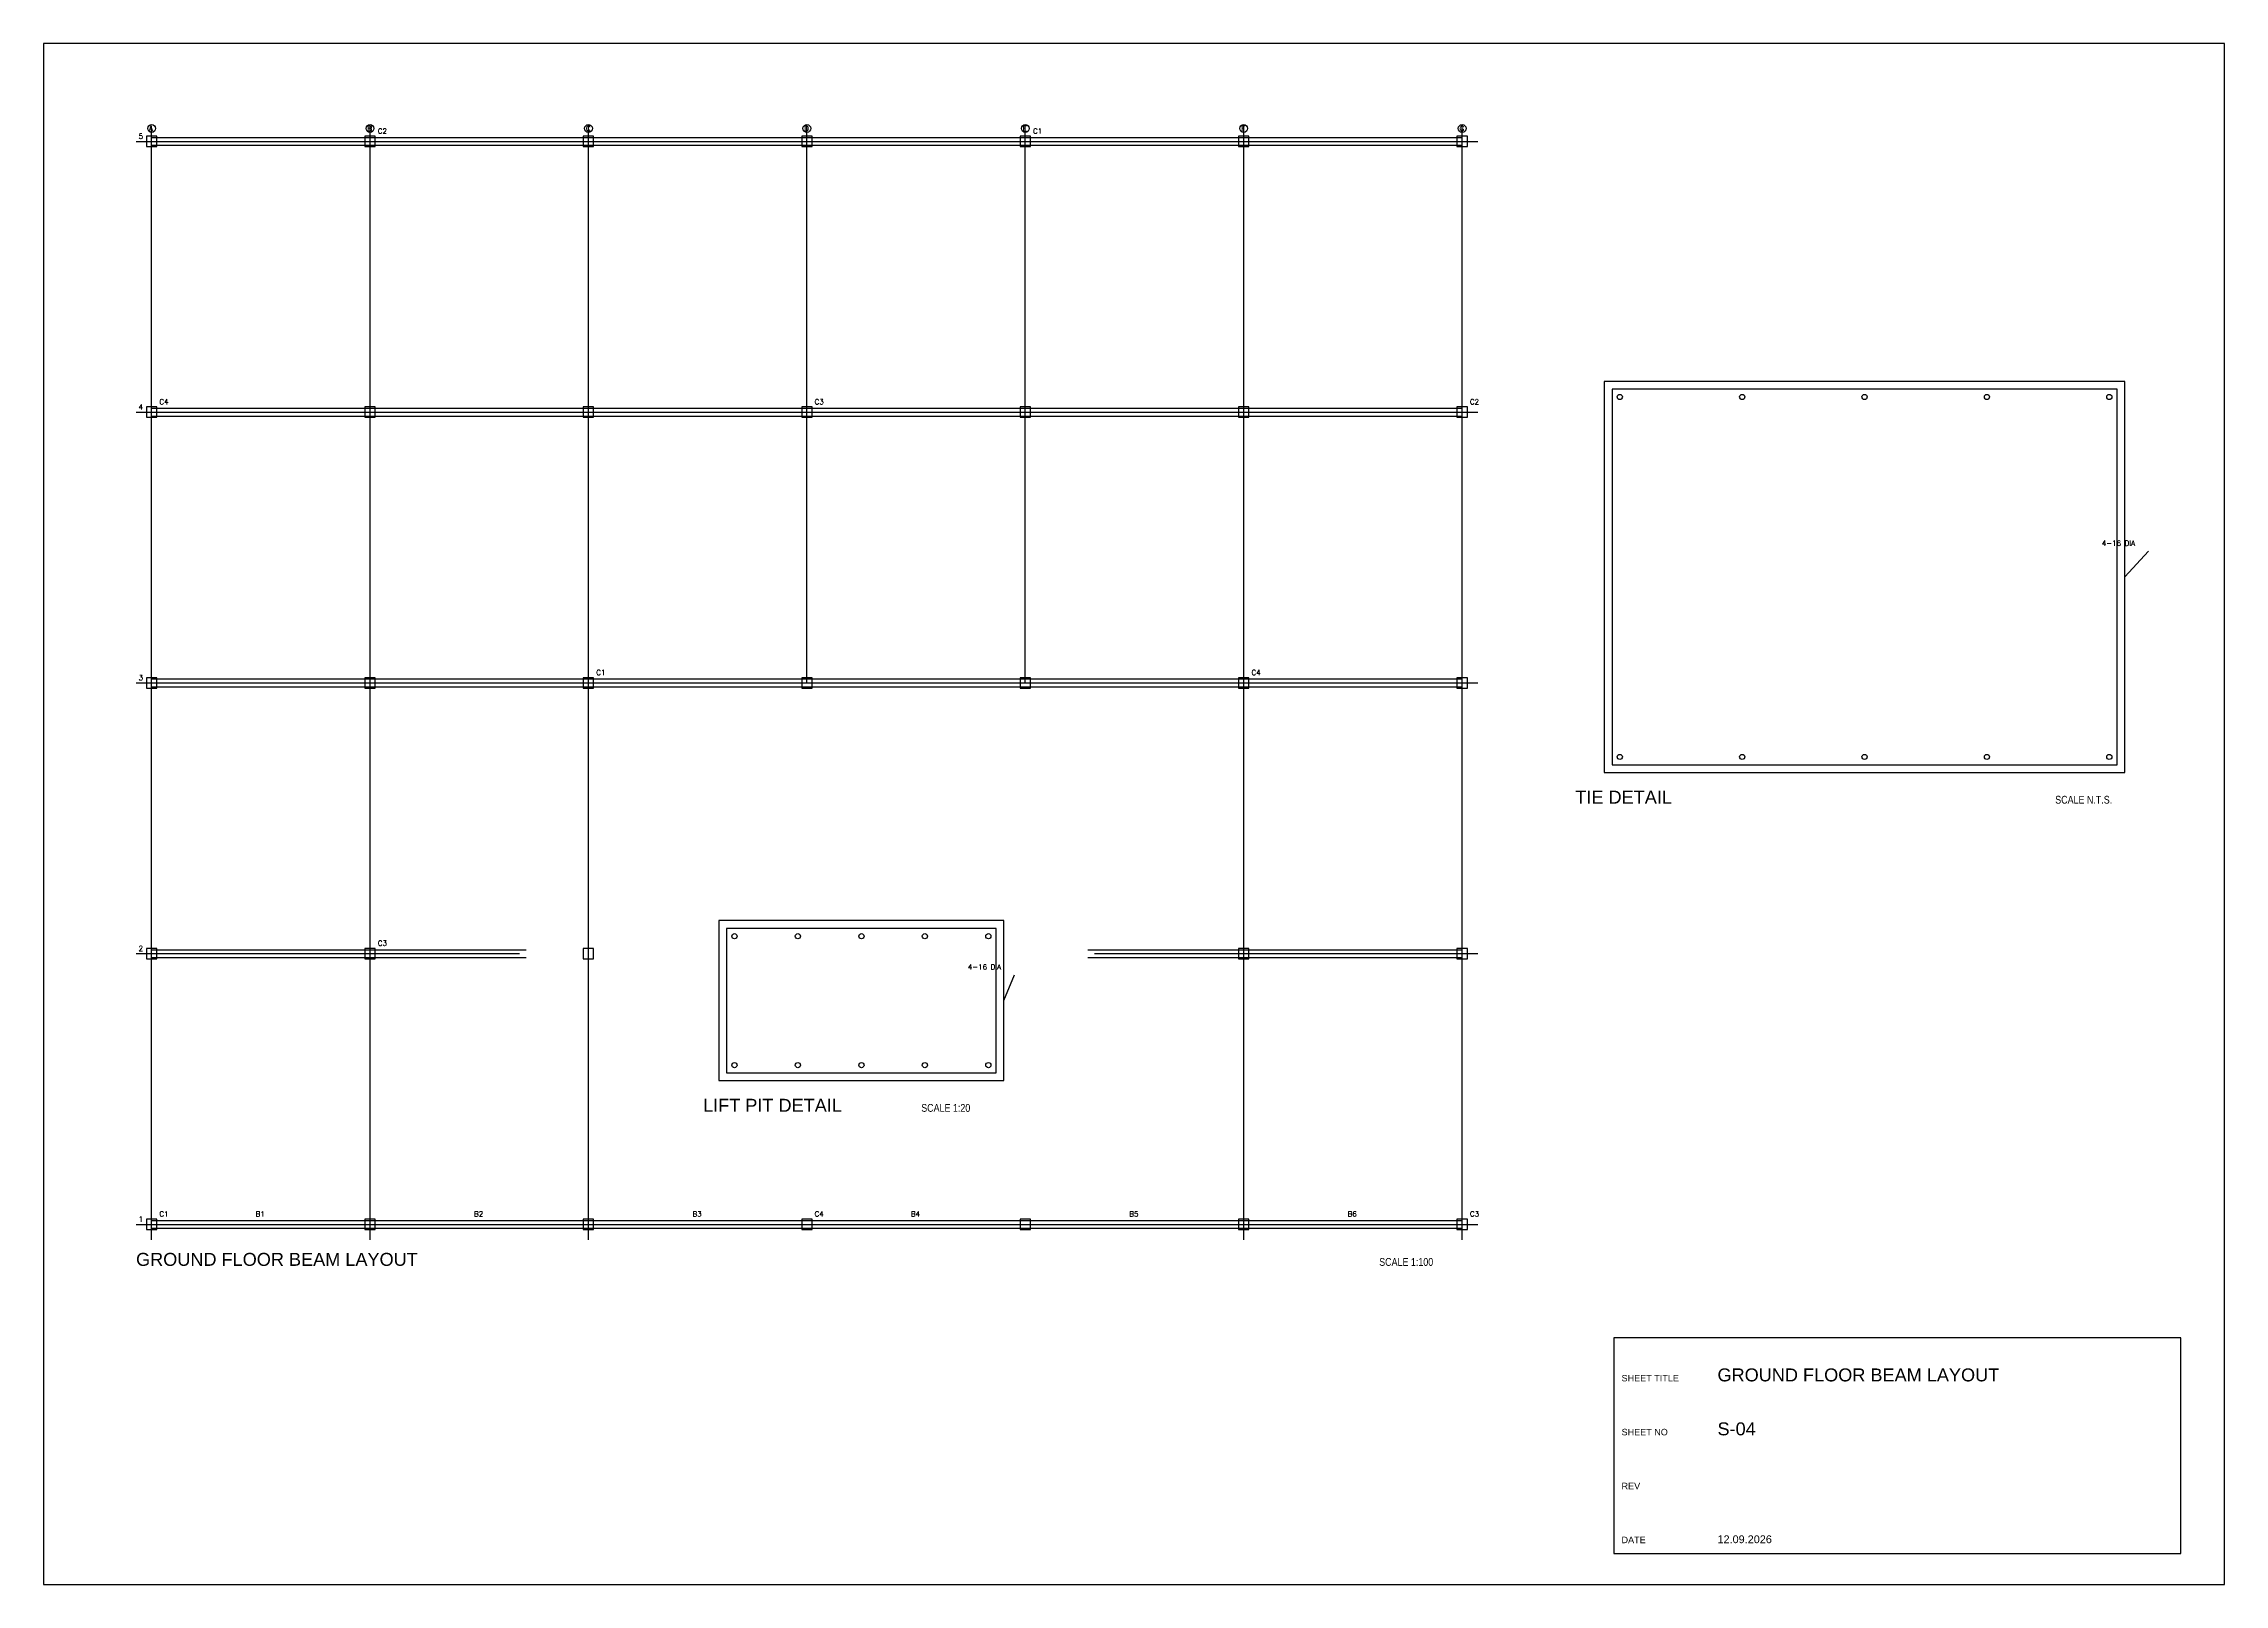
# Model space of a CAD drawing. Header units: millimetres. Extents: x 0 to 12841, y 0 to 594.
# Drawn here: x 3000 to 3841, y 0 to 594 of the extents above; entities that cross this region are included whole.
import ezdxf

# ---------------------------------------------------------------- set-up
doc = ezdxf.new("R2010")
doc.units = ezdxf.units.MM
for name, color, linetype in [('BARS', 7, 'Continuous'), ('BEAM', 7, 'Continuous'), ('COLUMN', 7, 'Continuous'), ('DETAIL', 7, 'Continuous'), ('FRAME', 7, 'Continuous'), ('GRID', 7, 'Continuous'), ('TEXT', 7, 'Continuous'), ('TITLE', 7, 'Continuous'), ('TITLES', 7, 'Continuous')]:
    doc.layers.add(name, color=color, linetype=linetype)
doc.styles.add('Arial', font='arial.ttf')
doc.styles.add('ROMANS', font='romans.shx')
doc.styles.add('SWISSC', font='swissc.ttf')

msp = doc.modelspace()

# ---------------------------------------------------------------- linework, layer by layer
at = {"layer": 'BARS'}
for points in [[(3604.85, 316), (3799.62, 316), (3799.62, 460.78), (3604.85, 460.78)], [(3263.41, 197.2), (3367.34, 197.2), (3367.34, 252.88), (3263.41, 252.88)]]:
    msp.add_lwpolyline(points, close=True, dxfattribs=at)
for centre in [(3607.85, 457.78), (3655.04, 457.78), (3702.24, 457.78), (3749.43, 457.78), (3796.62, 457.78), (3607.85, 319), (3655.04, 319), (3702.24, 319), (3749.43, 319), (3796.62, 319), (3266.41, 249.88), (3290.89, 249.88), (3315.38, 249.88), (3339.86, 249.88), (3364.34, 249.88), (3266.41, 200.2), (3290.89, 200.2), (3315.38, 200.2), (3339.86, 200.2), (3364.34, 200.2)]:
    msp.add_circle(centre, 1, dxfattribs=at)
at = {"layer": 'BEAM'}
for p, q in [((3041.64, 557.8), (3113.84, 557.8)), ((3113.84, 557.8), (3186.05, 557.8)), ((3186.05, 557.8), (3258.25, 557.8)), ((3258.25, 557.8), (3330.45, 557.8)), ((3330.45, 557.8), (3402.65, 557.8)), ((3402.65, 557.8), (3474.86, 557.8)), ((3474.86, 557.8), (3547.06, 557.8)), ((3041.64, 554.8), (3113.84, 554.8)), ((3113.84, 554.8), (3186.05, 554.8)), ((3186.05, 554.8), (3258.25, 554.8)), ((3258.25, 554.8), (3330.45, 554.8)), ((3330.45, 554.8), (3402.65, 554.8)), ((3402.65, 554.8), (3474.86, 554.8)), ((3474.86, 554.8), (3547.06, 554.8)), ((3041.64, 453.43), (3113.84, 453.43)), ((3041.64, 450.43), (3113.84, 450.43)), ((3113.84, 453.43), (3186.05, 453.43)), ((3113.84, 450.43), (3186.05, 450.43)), ((3186.05, 453.43), (3258.25, 453.43)), ((3186.05, 450.43), (3258.25, 450.43)), ((3258.25, 453.43), (3330.45, 453.43)), ((3258.25, 450.43), (3330.45, 450.43)), ((3330.45, 453.43), (3402.65, 453.43)), ((3330.45, 450.43), (3402.65, 450.43)), ((3402.65, 453.43), (3474.86, 453.43)), ((3402.65, 450.43), (3474.86, 450.43)), ((3474.86, 453.43), (3547.06, 453.43)), ((3474.86, 450.43), (3547.06, 450.43)), ((3041.64, 349.05), (3113.84, 349.05)), ((3041.64, 346.05), (3113.84, 346.05)), ((3113.84, 349.05), (3186.05, 349.05)), ((3113.84, 346.05), (3186.05, 346.05)), ((3186.05, 349.05), (3258.25, 349.05)), ((3186.05, 346.05), (3258.25, 346.05)), ((3258.25, 349.05), (3330.45, 349.05)), ((3258.25, 346.05), (3330.45, 346.05)), ((3330.45, 349.05), (3402.65, 349.05)), ((3330.45, 346.05), (3402.65, 346.05)), ((3402.65, 349.05), (3474.86, 349.05)), ((3402.65, 346.05), (3474.86, 346.05)), ((3474.86, 349.05), (3547.06, 349.05)), ((3474.86, 346.05), (3547.06, 346.05)), ((3041.64, 244.68), (3113.84, 244.68)), ((3113.84, 244.68), (3186.05, 244.68)), ((3402.65, 244.68), (3474.86, 244.68)), ((3474.86, 244.68), (3547.06, 244.68)), ((3041.64, 241.68), (3113.84, 241.68)), ((3113.84, 241.68), (3186.05, 241.68)), ((3402.65, 241.68), (3474.86, 241.68)), ((3474.86, 241.68), (3547.06, 241.68)), ((3041.64, 140.3), (3113.84, 140.3)), ((3041.64, 137.3), (3113.84, 137.3)), ((3113.84, 140.3), (3186.05, 140.3)), ((3113.84, 137.3), (3186.05, 137.3)), ((3186.05, 140.3), (3258.25, 140.3)), ((3186.05, 137.3), (3258.25, 137.3)), ((3258.25, 140.3), (3330.45, 140.3)), ((3258.25, 137.3), (3330.45, 137.3)), ((3330.45, 140.3), (3402.65, 140.3)), ((3330.45, 137.3), (3402.65, 137.3)), ((3402.65, 140.3), (3474.86, 140.3)), ((3402.65, 137.3), (3474.86, 137.3)), ((3474.86, 140.3), (3547.06, 140.3)), ((3474.86, 137.3), (3547.06, 137.3))]:
    msp.add_line(p, q, dxfattribs=at)
at = {"layer": 'COLUMN'}
for points in [[(3039.64, 554.3), (3043.64, 554.3), (3043.64, 558.3), (3039.64, 558.3)], [(3123.88, 554.3), (3127.88, 554.3), (3127.88, 558.3), (3123.88, 558.3)], [(3208.11, 554.3), (3212.11, 554.3), (3212.11, 558.3), (3208.11, 558.3)], [(3292.35, 554.3), (3296.35, 554.3), (3296.35, 558.3), (3292.35, 558.3)], [(3376.59, 554.3), (3380.59, 554.3), (3380.59, 558.3), (3376.59, 558.3)], [(3460.82, 554.3), (3464.82, 554.3), (3464.82, 558.3), (3460.82, 558.3)], [(3545.06, 554.3), (3549.06, 554.3), (3549.06, 558.3), (3545.06, 558.3)], [(3039.64, 449.93), (3043.64, 449.93), (3043.64, 453.93), (3039.64, 453.93)], [(3123.88, 449.93), (3127.88, 449.93), (3127.88, 453.93), (3123.88, 453.93)], [(3208.11, 449.93), (3212.11, 449.93), (3212.11, 453.93), (3208.11, 453.93)], [(3292.35, 449.93), (3296.35, 449.93), (3296.35, 453.93), (3292.35, 453.93)], [(3376.59, 449.93), (3380.59, 449.93), (3380.59, 453.93), (3376.59, 453.93)], [(3460.82, 449.93), (3464.82, 449.93), (3464.82, 453.93), (3460.82, 453.93)], [(3545.06, 449.93), (3549.06, 449.93), (3549.06, 453.93), (3545.06, 453.93)], [(3039.64, 345.55), (3043.64, 345.55), (3043.64, 349.55), (3039.64, 349.55)], [(3123.88, 345.55), (3127.88, 345.55), (3127.88, 349.55), (3123.88, 349.55)], [(3208.11, 345.55), (3212.11, 345.55), (3212.11, 349.55), (3208.11, 349.55)], [(3292.35, 345.55), (3296.35, 345.55), (3296.35, 349.55), (3292.35, 349.55)], [(3376.59, 345.55), (3380.59, 345.55), (3380.59, 349.55), (3376.59, 349.55)], [(3460.82, 345.55), (3464.82, 345.55), (3464.82, 349.55), (3460.82, 349.55)], [(3545.06, 345.55), (3549.06, 345.55), (3549.06, 349.55), (3545.06, 349.55)], [(3039.64, 241.18), (3043.64, 241.18), (3043.64, 245.18), (3039.64, 245.18)], [(3123.88, 241.18), (3127.88, 241.18), (3127.88, 245.18), (3123.88, 245.18)], [(3208.11, 241.18), (3212.11, 241.18), (3212.11, 245.18), (3208.11, 245.18)], [(3460.82, 241.18), (3464.82, 241.18), (3464.82, 245.18), (3460.82, 245.18)], [(3545.06, 241.18), (3549.06, 241.18), (3549.06, 245.18), (3545.06, 245.18)], [(3039.64, 136.8), (3043.64, 136.8), (3043.64, 140.8), (3039.64, 140.8)], [(3123.88, 136.8), (3127.88, 136.8), (3127.88, 140.8), (3123.88, 140.8)], [(3208.11, 136.8), (3212.11, 136.8), (3212.11, 140.8), (3208.11, 140.8)], [(3292.35, 136.8), (3296.35, 136.8), (3296.35, 140.8), (3292.35, 140.8)], [(3376.59, 136.8), (3380.59, 136.8), (3380.59, 140.8), (3376.59, 140.8)], [(3460.82, 136.8), (3464.82, 136.8), (3464.82, 140.8), (3460.82, 140.8)], [(3545.06, 136.8), (3549.06, 136.8), (3549.06, 140.8), (3545.06, 140.8)]]:
    msp.add_lwpolyline(points, close=True, dxfattribs=at)
at = {"layer": 'DETAIL'}
for p, q in [((3802.62, 388.39), (3811.77, 398.39)), ((3370.34, 225.04), (3374.45, 235.04))]:
    msp.add_line(p, q, dxfattribs=at)
for points in [[(3601.85, 313), (3802.62, 313), (3802.62, 463.78), (3601.85, 463.78)], [(3260.41, 194.2), (3370.34, 194.2), (3370.34, 255.88), (3260.41, 255.88)]]:
    msp.add_lwpolyline(points, close=True, dxfattribs=at)
at = {"layer": 'FRAME'}
msp.add_lwpolyline([(3000, 0), (3841, 0), (3841, 594), (3000, 594)], close=True, dxfattribs=at)
at = {"layer": 'GRID'}
for p, q in [((3035.64, 556.3), (3109.56, 556.3)), ((3041.64, 490.72), (3041.64, 562.3)), ((3109.56, 556.3), (3183.47, 556.3)), ((3125.88, 490.72), (3125.88, 562.3)), ((3183.47, 556.3), (3257.39, 556.3)), ((3210.11, 490.72), (3210.11, 562.3)), ((3257.39, 556.3), (3331.31, 556.3)), ((3294.35, 490.72), (3294.35, 562.3)), ((3331.31, 556.3), (3405.23, 556.3)), ((3378.59, 490.72), (3378.59, 562.3)), ((3405.23, 556.3), (3479.14, 556.3)), ((3462.82, 490.72), (3462.82, 562.3)), ((3479.14, 556.3), (3553.06, 556.3)), ((3547.06, 490.72), (3547.06, 562.3)), ((3041.64, 419.13), (3041.64, 490.72)), ((3125.88, 419.13), (3125.88, 490.72)), ((3210.11, 419.13), (3210.11, 490.72)), ((3294.35, 419.13), (3294.35, 490.72)), ((3378.59, 419.13), (3378.59, 490.72)), ((3462.82, 419.13), (3462.82, 490.72)), ((3547.06, 419.13), (3547.06, 490.72)), ((3035.64, 451.93), (3109.56, 451.93)), ((3109.56, 451.93), (3183.47, 451.93)), ((3183.47, 451.93), (3257.39, 451.93)), ((3257.39, 451.93), (3331.31, 451.93)), ((3331.31, 451.93), (3405.23, 451.93)), ((3405.23, 451.93), (3479.14, 451.93)), ((3479.14, 451.93), (3553.06, 451.93)), ((3041.64, 347.55), (3041.64, 419.13)), ((3125.88, 347.55), (3125.88, 419.13)), ((3210.11, 347.55), (3210.11, 419.13)), ((3294.35, 347.55), (3294.35, 419.13)), ((3378.59, 347.55), (3378.59, 419.13)), ((3462.82, 347.55), (3462.82, 419.13)), ((3547.06, 347.55), (3547.06, 419.13)), ((3035.64, 347.55), (3109.56, 347.55)), ((3041.64, 275.97), (3041.64, 347.55)), ((3109.56, 347.55), (3183.47, 347.55)), ((3125.88, 275.97), (3125.88, 347.55)), ((3183.47, 347.55), (3257.39, 347.55)), ((3210.11, 275.97), (3210.11, 347.55)), ((3257.39, 347.55), (3331.31, 347.55)), ((3331.31, 347.55), (3405.23, 347.55)), ((3405.23, 347.55), (3479.14, 347.55)), ((3462.82, 275.97), (3462.82, 347.55)), ((3479.14, 347.55), (3553.06, 347.55)), ((3547.06, 275.97), (3547.06, 347.55)), ((3041.64, 204.38), (3041.64, 275.97)), ((3125.88, 204.38), (3125.88, 275.97)), ((3210.11, 204.38), (3210.11, 275.97)), ((3462.82, 204.38), (3462.82, 275.97)), ((3547.06, 204.38), (3547.06, 275.97)), ((3035.64, 243.18), (3109.56, 243.18)), ((3109.56, 243.18), (3183.47, 243.18)), ((3405.23, 243.18), (3479.14, 243.18)), ((3479.14, 243.18), (3553.06, 243.18)), ((3041.64, 132.8), (3041.64, 204.38)), ((3125.88, 132.8), (3125.88, 204.38)), ((3210.11, 132.8), (3210.11, 204.38)), ((3462.82, 132.8), (3462.82, 204.38)), ((3547.06, 132.8), (3547.06, 204.38)), ((3035.64, 138.8), (3109.56, 138.8)), ((3109.56, 138.8), (3183.47, 138.8)), ((3183.47, 138.8), (3257.39, 138.8)), ((3257.39, 138.8), (3331.31, 138.8)), ((3331.31, 138.8), (3405.23, 138.8)), ((3405.23, 138.8), (3479.14, 138.8)), ((3479.14, 138.8), (3553.06, 138.8))]:
    msp.add_line(p, q, dxfattribs=at)
for centre in [(3041.64, 561.3), (3125.88, 561.3), (3210.11, 561.3), (3294.35, 561.3), (3378.59, 561.3), (3462.82, 561.3), (3547.06, 561.3)]:
    msp.add_circle(centre, 1.5, dxfattribs=at)
at = {"layer": 'TITLE'}
for p, q in [((3678.41, 95.04), (3605.52, 95.04)), ((3605.52, 95.04), (3605.52, 53.46)), ((3751.29, 95.04), (3678.41, 95.04)), ((3824.18, 95.04), (3751.29, 95.04)), ((3824.18, 53.46), (3824.18, 95.04)), ((3605.52, 53.46), (3605.52, 11.88)), ((3824.18, 11.88), (3824.18, 53.46)), ((3605.52, 11.88), (3678.41, 11.88)), ((3678.41, 11.88), (3751.29, 11.88)), ((3751.29, 11.88), (3824.18, 11.88))]:
    msp.add_line(p, q, dxfattribs=at)

# ---------------------------------------------------------------- texts
at = {"layer": 'BEAM', "style": 'ROMANS'}
for s, p in [('B1', (3081.76, 141.8)), ('B2', (3165.99, 141.8)), ('B3', (3250.23, 141.8)), ('B4', (3334.47, 141.8)), ('B5', (3418.7, 141.8)), ('B6', (3502.94, 141.8))]:
    msp.add_text(s, height=2, dxfattribs=at).set_placement(p)
at = {"layer": 'COLUMN', "style": 'ROMANS'}
for s, p in [('C2', (3128.88, 559.3)), ('C1', (3381.59, 559.3)), ('C4', (3044.64, 454.93)), ('C3', (3297.35, 454.93)), ('C2', (3550.06, 454.93)), ('C1', (3213.11, 350.55)), ('C4', (3465.82, 350.55)), ('C3', (3128.88, 246.18)), ('C1', (3044.64, 141.8)), ('C4', (3297.35, 141.8)), ('C3', (3550.06, 141.8))]:
    msp.add_text(s, height=2, dxfattribs=at).set_placement(p)
at = {"layer": 'GRID', "style": 'ROMANS'}
for s, p in [('5', (3036.64, 557.3)), ('A', (3040.64, 560.3)), ('B', (3124.88, 560.3)), ('C', (3209.11, 560.3)), ('D', (3293.35, 560.3)), ('E', (3377.59, 560.3)), ('F', (3461.82, 560.3)), ('G', (3546.06, 560.3)), ('4', (3036.64, 452.93)), ('3', (3036.64, 348.55)), ('2', (3036.64, 244.18)), ('1', (3036.64, 139.8))]:
    msp.add_text(s, height=2, dxfattribs=at).set_placement(p)
at = {"layer": 'TEXT', "style": 'ROMANS'}
for p in [(3793.77, 400.39), (3356.45, 237.04)]:
    msp.add_text('4-16 DIA', height=2, dxfattribs=at).set_placement(p)
at = {"layer": 'TITLE', "style": 'Arial'}
for s, height, p in [('SHEET TITLE', 2.5, (3608.52, 78.25)), ('GROUND FLOOR BEAM LAYOUT', 5, (3645.52, 78.25)), ('SHEET NO', 2.5, (3608.52, 57.46)), ('S-04', 5, (3645.52, 57.46)), ('REV', 2.5, (3608.52, 36.67)), ('DATE', 2.5, (3608.52, 15.88)), ('12.09.2026', 3, (3645.52, 15.88))]:
    msp.add_text(s, height=height, dxfattribs=at).set_placement(p)
at = {"layer": 'TITLES'}
for s, height, style, p in [('TIE DETAIL', 5, 'Arial', (3590.7, 301)), ('SCALE N.T.S.', 3, 'SWISSC', (3775.77, 301)), ('LIFT PIT DETAIL', 5, 'Arial', (3254.3, 182.2)), ('SCALE 1:20', 3, 'SWISSC', (3338.45, 182.2)), ('GROUND FLOOR BEAM LAYOUT', 5, 'Arial', (3035.64, 122.8)), ('SCALE 1:100', 3, 'SWISSC', (3515.06, 122.8))]:
    msp.add_text(s, height=height, dxfattribs=dict(at, style=style)).set_placement(p)

doc.saveas('drawing.dxf')
